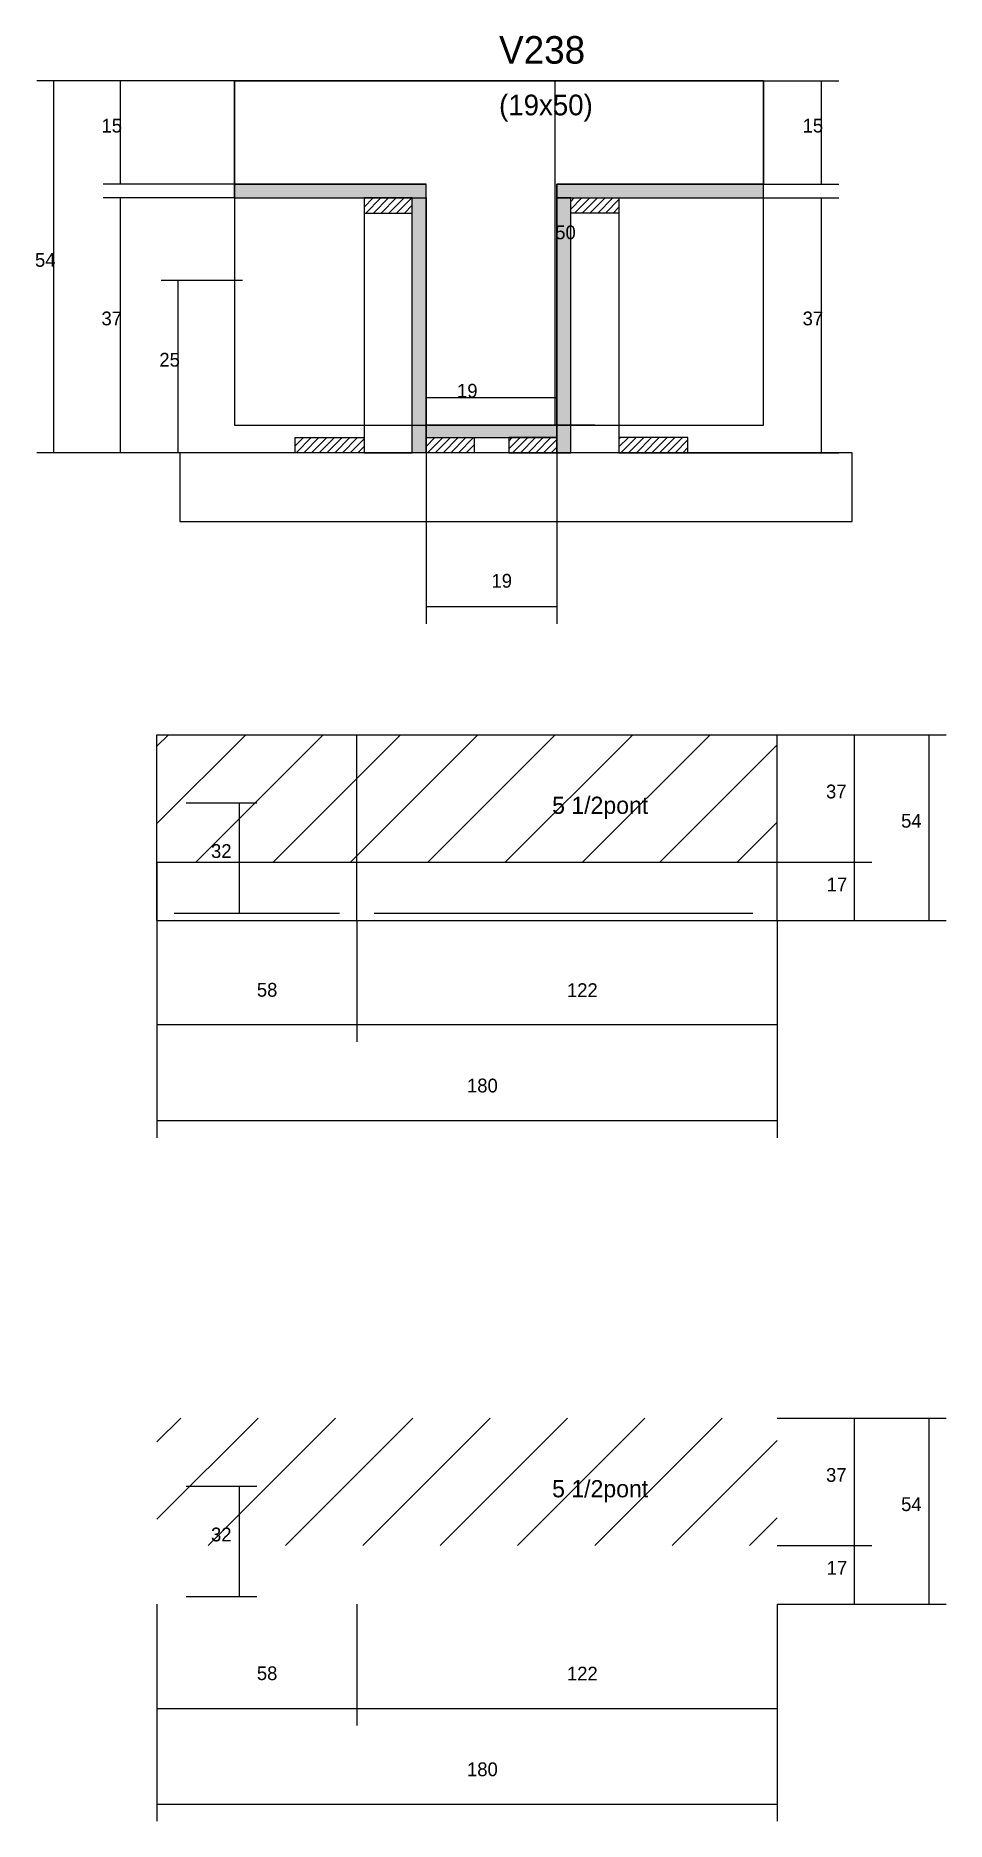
# Model space of a CAD drawing. Header units: metres. Extents: x -2848 to 22762, y -45195 to 1016.
# Drawn here: x 11066 to 11330, y -18106 to -17587 of the extents above; entities that cross this region are included whole.
import ezdxf

# ---------------------------------------------------------------- set-up
doc = ezdxf.new("R2010")
doc.units = ezdxf.units.M
for name, color, linetype in [('CONCRETO', 251, 'Continuous'), ('COTA', 4, 'Continuous'), ('Cota Seção (2x)', 4, 'Continuous'), ('Hachura', 253, 'Continuous'), ('Madeira', 126, 'Continuous'), ('NOMENCLATURA', 7, 'Continuous'), ('Painéis', 200, 'Continuous'), ('REAPROVEITAMENTO', 251, 'Continuous'), ('SARR_2.2x7', 40, 'Continuous'), ('Texto Seção', 7, 'Continuous')]:
    doc.layers.add(name, color=color, linetype=linetype)

msp = doc.modelspace()

# ---------------------------------------------------------------- texts
at = {"layer": 'COTA'}
for s, p in [('15', (11084.6, -17615)), ('15', (11288.1, -17615)), ('54', (11065.3, -17654)), ('37', (11084.6, -17671)), ('37', (11288.1, -17671)), ('25', (11101.4, -17683)), ('19', (11197.8, -17747.2)), ('37', (11294.9, -17808.4)), ('54', (11316.7, -17816.9)), ('58', (11129.7, -17866)), ('122', (11219.7, -17866.1)), ('180', (11190.7, -17893.8)), ('37', (11294.9, -18006.9)), ('54', (11316.7, -18015.4)), ('58', (11129.7, -18064.5)), ('122', (11219.7, -18064.6)), ('180', (11190.7, -18092.4))]:
    msp.add_text(s, height=4, dxfattribs=at).set_placement(p)
at = {"layer": 'Cota Seção (2x)'}
for s, p in [('50', (11216.3, -17646)), ('19', (11187.8, -17692)), ('32', (11116.4, -17825.7)), ('17', (11295.1, -17835.4)), ('32', (11116.4, -18024.2)), ('17', (11295.1, -18033.9))]:
    msp.add_text(s, height=4, dxfattribs=at).set_placement(p)
at = {"layer": 'NOMENCLATURA'}
for p in [(11215.4, -17812.9), (11215.4, -18011.4)]:
    msp.add_text('5 1/2pont', height=5, dxfattribs=at).set_placement(p)
at = {"layer": 'Texto Seção'}
for s, height, p in [('V238', 8, (11200, -17595)), ('(19x50)', 6, (11200, -17610))]:
    msp.add_text(s, height=height, dxfattribs=at).set_placement(p)

# ---------------------------------------------------------------- hatches: boundary and pattern name
at = {"layer": 'Hachura'}
h = msp.add_hatch(color=8, dxfattribs=at)
h.dxf.hatch_style = 1
h.paths.add_polyline_path([(11178.8, -17634), (11178.8, -17630), (11178.8, -17630), (11123.2, -17630), (11123.2, -17630), (11123.2, -17634), (11123.2, -17634), (11178.8, -17634)])
h = msp.add_hatch(color=8, dxfattribs=at)
h.dxf.hatch_style = 1
h.paths.add_polyline_path([(11276.8, -17634), (11276.8, -17630), (11276.8, -17630), (11216.8, -17630), (11216.8, -17630), (11216.8, -17634), (11216.8, -17634), (11276.8, -17634)])
h = msp.add_hatch(dxfattribs=at)
h.set_pattern_fill('ANSI31', scale=0.5)
h.paths.add_polyline_path([(11174.8, -17638.4), (11174.8, -17634), (11174.8, -17634), (11160.8, -17634), (11160.8, -17634), (11160.8, -17638.4), (11160.8, -17638.4), (11174.8, -17638.4)])
h = msp.add_hatch(color=8, dxfattribs=at)
h.dxf.hatch_style = 1
h.paths.add_polyline_path([(11174.8, -17634), (11178.8, -17634), (11178.8, -17634), (11178.8, -17708), (11178.8, -17708), (11174.8, -17708), (11174.8, -17708), (11174.8, -17634)])
h = msp.add_hatch(color=8, dxfattribs=at)
h.dxf.hatch_style = 1
h.paths.add_polyline_path([(11220.8, -17634), (11216.8, -17634), (11216.8, -17634), (11216.8, -17708), (11216.8, -17708), (11220.8, -17708), (11220.8, -17708), (11220.8, -17634)])
h = msp.add_hatch(dxfattribs=at)
h.set_pattern_fill('ANSI31', scale=0.5)
h.paths.add_polyline_path([(11220.8, -17638.4), (11220.8, -17634), (11220.8, -17634), (11234.8, -17634), (11234.8, -17634), (11234.8, -17638.4), (11234.8, -17638.4), (11220.8, -17638.4)])
h = msp.add_hatch(color=8, dxfattribs=at)
h.dxf.hatch_style = 1
h.paths.add_polyline_path([(11216.8, -17703.6), (11216.8, -17700), (11216.8, -17700), (11178.8, -17700), (11178.8, -17700), (11178.8, -17703.6), (11178.8, -17703.6), (11216.8, -17703.6)])
h = msp.add_hatch(dxfattribs=at)
h.set_pattern_fill('ANSI31', scale=0.5)
h.paths.add_polyline_path([(11140.8, -17708), (11140.8, -17703.6), (11140.8, -17703.6), (11160.8, -17703.6), (11160.8, -17703.6), (11160.8, -17708), (11160.8, -17708), (11140.8, -17708)])
h = msp.add_hatch(dxfattribs=at)
h.set_pattern_fill('ANSI31', scale=0.5)
h.paths.add_polyline_path([(11178.8, -17708), (11178.8, -17703.6), (11178.8, -17703.6), (11192.8, -17703.6), (11192.8, -17703.6), (11192.8, -17708), (11192.8, -17708), (11178.8, -17708)])
h = msp.add_hatch(dxfattribs=at)
h.set_pattern_fill('ANSI31', scale=0.5)
h.paths.add_polyline_path([(11216.8, -17708), (11216.8, -17703.6), (11216.8, -17703.6), (11202.8, -17703.6), (11202.8, -17703.6), (11202.8, -17708), (11202.8, -17708), (11216.8, -17708)])
h = msp.add_hatch(dxfattribs=at)
h.set_pattern_fill('ANSI31', scale=0.5)
h.paths.add_polyline_path([(11254.8, -17708), (11254.8, -17703.6), (11254.8, -17703.6), (11234.8, -17703.6), (11234.8, -17703.6), (11234.8, -17708), (11234.8, -17708), (11254.8, -17708)])
at = {"layer": 'REAPROVEITAMENTO'}
h = msp.add_hatch(dxfattribs=at)
h.set_pattern_fill('ANSI31', scale=5)
h.paths.add_polyline_path([(11100.7, -17826.9), (11280.7, -17826.9), (11280.7, -17826.9), (11280.7, -17789.9), (11280.7, -17789.9), (11100.7, -17789.9), (11100.7, -17789.9), (11100.7, -17826.9)])
h = msp.add_hatch(dxfattribs=at)
h.set_pattern_fill('ANSI31', scale=5)
h.paths.add_polyline_path([(11100.7, -18025.4), (11280.7, -18025.4), (11280.7, -18025.4), (11280.7, -17988.4), (11280.7, -17988.4), (11100.7, -17988.4), (11100.7, -17988.4), (11100.7, -18025.4)])

# ---------------------------------------------------------------- linework, layer by layer
at = {"layer": 'CONCRETO'}
for points in [[(11123.2, -17630), (11123.2, -17600), (11276.8, -17600), (11276.8, -17630), (11216.8, -17630), (11216.8, -17700), (11178.8, -17700), (11178.8, -17630)], [(11123.2, -17700), (11276.8, -17700), (11276.8, -17600), (11123.2, -17600)]]:
    msp.add_lwpolyline(points, close=True, dxfattribs=at)
at = {"layer": 'COTA'}
for p, q in [((11123.2, -17600), (11065.8, -17600)), ((11070.8, -17708), (11070.8, -17600)), ((11123.2, -17600), (11085.1, -17600)), ((11090.1, -17630), (11090.1, -17600)), ((11276.8, -17600), (11298.6, -17600)), ((11293.6, -17630), (11293.6, -17600)), ((11123.2, -17630), (11085.1, -17630)), ((11276.8, -17630), (11298.6, -17630)), ((11123.2, -17634), (11085.1, -17634)), ((11090.1, -17708), (11090.1, -17634)), ((11276.8, -17634), (11298.6, -17634)), ((11293.6, -17708), (11293.6, -17634)), ((11125.5, -17658), (11101.9, -17658)), ((11106.9, -17708), (11106.9, -17658)), ((11145.2, -17708), (11065.8, -17708)), ((11145.2, -17708), (11085.1, -17708)), ((11125.5, -17708), (11101.9, -17708)), ((11178.8, -17708), (11178.8, -17757.7)), ((11216.8, -17708), (11216.8, -17757.7)), ((11250.4, -17708), (11298.6, -17708)), ((11178.8, -17752.7), (11216.8, -17752.7)), ((11280.7, -17789.9), (11329.8, -17789.9)), ((11280.7, -17789.9), (11308.2, -17789.9)), ((11303.2, -17826.9), (11303.2, -17789.9)), ((11324.8, -17843.9), (11324.8, -17789.9)), ((11100.7, -17826.9), (11100.7, -17907)), ((11280.7, -17826.9), (11308.2, -17826.9)), ((11100.7, -17843.9), (11100.7, -17879.1)), ((11158.7, -17843.9), (11158.7, -17879.1)), ((11158.7, -17843.9), (11158.7, -17879.1)), ((11280.7, -17843.9), (11280.7, -17879.1)), ((11280.7, -17843.9), (11280.7, -17907)), ((11280.7, -17843.9), (11329.8, -17843.9)), ((11100.7, -17874.1), (11158.7, -17874.1)), ((11158.7, -17874.1), (11280.7, -17874.1)), ((11100.7, -17902), (11280.7, -17902)), ((11280.7, -17988.4), (11329.8, -17988.4)), ((11280.7, -17988.4), (11308.2, -17988.4)), ((11303.2, -18025.4), (11303.2, -17988.4)), ((11324.8, -18042.4), (11324.8, -17988.4)), ((11280.7, -18025.4), (11308.2, -18025.4)), ((11100.7, -18042.4), (11100.7, -18077.7)), ((11100.7, -18042.4), (11100.7, -18105.5)), ((11158.7, -18042.4), (11158.7, -18077.7)), ((11158.7, -18042.4), (11158.7, -18077.7)), ((11280.7, -18042.4), (11280.7, -18077.7)), ((11280.7, -18042.4), (11280.7, -18105.5)), ((11280.7, -18042.4), (11329.8, -18042.4)), ((11100.7, -18072.7), (11158.7, -18072.7)), ((11158.7, -18072.7), (11280.7, -18072.7)), ((11100.7, -18100.5), (11280.7, -18100.5))]:
    msp.add_line(p, q, dxfattribs=at)
at = {"layer": 'Cota Seção (2x)'}
for p, q in [((11227.8, -17600), (11211.3, -17600)), ((11216.3, -17700), (11216.3, -17600)), ((11178.8, -17708), (11178.8, -17687)), ((11216.8, -17708), (11216.8, -17687)), ((11178.8, -17692), (11216.8, -17692)), ((11227.8, -17700), (11211.3, -17700)), ((11109.2, -17809.7), (11129.7, -17809.7)), ((11124.7, -17841.7), (11124.7, -17809.7)), ((11280.7, -17826.9), (11308.2, -17826.9)), ((11303.2, -17843.9), (11303.2, -17826.9)), ((11109.2, -17841.7), (11129.7, -17841.7)), ((11280.7, -17843.9), (11308.2, -17843.9)), ((11109.2, -18008.2), (11129.7, -18008.2)), ((11124.7, -18040.2), (11124.7, -18008.2)), ((11280.7, -18025.4), (11308.2, -18025.4)), ((11303.2, -18042.4), (11303.2, -18025.4)), ((11109.2, -18040.2), (11129.7, -18040.2)), ((11280.7, -18042.4), (11308.2, -18042.4))]:
    msp.add_line(p, q, dxfattribs=at)
at = {"layer": 'Madeira'}
for points in [[(11174.8, -17638.4), (11174.8, -17634), (11160.8, -17634), (11160.8, -17638.4)], [(11174.8, -17634), (11160.8, -17634), (11160.8, -17708), (11174.8, -17708)], [(11220.8, -17638.4), (11220.8, -17634), (11234.8, -17634), (11234.8, -17638.4)], [(11220.8, -17634), (11234.8, -17634), (11234.8, -17708), (11220.8, -17708)], [(11140.8, -17708), (11140.8, -17703.6), (11160.8, -17703.6), (11160.8, -17708)], [(11178.8, -17708), (11178.8, -17703.6), (11192.8, -17703.6), (11192.8, -17708)], [(11216.8, -17708), (11216.8, -17703.6), (11202.8, -17703.6), (11202.8, -17708)], [(11254.8, -17708), (11254.8, -17703.6), (11234.8, -17703.6), (11234.8, -17708)], [(11107.3, -17728), (11302.5, -17728), (11302.5, -17708), (11107.3, -17708)]]:
    msp.add_lwpolyline(points, close=True, dxfattribs=at)
at = {"layer": 'Painéis'}
for p, q in [((11123.2, -17630), (11178.8, -17630)), ((11123.2, -17634), (11123.2, -17630)), ((11178.8, -17634), (11178.8, -17630)), ((11216.8, -17630), (11276.8, -17630)), ((11216.8, -17634), (11216.8, -17630)), ((11276.8, -17634), (11276.8, -17630)), ((11178.8, -17708), (11178.8, -17634)), ((11216.8, -17708), (11216.8, -17634)), ((11178.8, -17700), (11216.8, -17700)), ((11178.8, -17703.6), (11178.8, -17700)), ((11216.8, -17703.6), (11216.8, -17700)), ((11100.7, -17789.9), (11280.7, -17789.9)), ((11100.7, -17826.9), (11100.7, -17789.9)), ((11158.7, -17826.9), (11158.7, -17789.9)), ((11280.7, -17826.9), (11280.7, -17789.9)), ((11100.7, -17826.9), (11280.7, -17826.9)), ((11100.7, -17843.9), (11100.7, -17826.9)), ((11158.7, -17843.9), (11158.7, -17826.9)), ((11280.7, -17843.9), (11280.7, -17826.9)), ((11100.7, -17843.9), (11280.7, -17843.9))]:
    msp.add_line(p, q, dxfattribs=at)
for points in [[(11178.8, -17634), (11178.8, -17630), (11123.2, -17630), (11123.2, -17634)], [(11276.8, -17634), (11276.8, -17630), (11216.8, -17630), (11216.8, -17634)], [(11174.8, -17634), (11178.8, -17634), (11178.8, -17708), (11174.8, -17708)], [(11220.8, -17634), (11216.8, -17634), (11216.8, -17708), (11220.8, -17708)], [(11216.8, -17703.6), (11216.8, -17700), (11178.8, -17700), (11178.8, -17703.6)]]:
    msp.add_lwpolyline(points, close=True, dxfattribs=at)
at = {"layer": 'SARR_2.2x7'}
for p, q in [((11105.7, -17841.7), (11153.7, -17841.7)), ((11163.7, -17841.7), (11273.7, -17841.7))]:
    msp.add_line(p, q, dxfattribs=at)

msp.set_redraw_order([(e.dxf.handle, doc.entitydb.next_handle()) for e in msp.query("TEXT MTEXT ATTDEF DIMENSION ARC_DIMENSION")])  # texts and dimensions are drawn at this point

doc.saveas('drawing.dxf')
